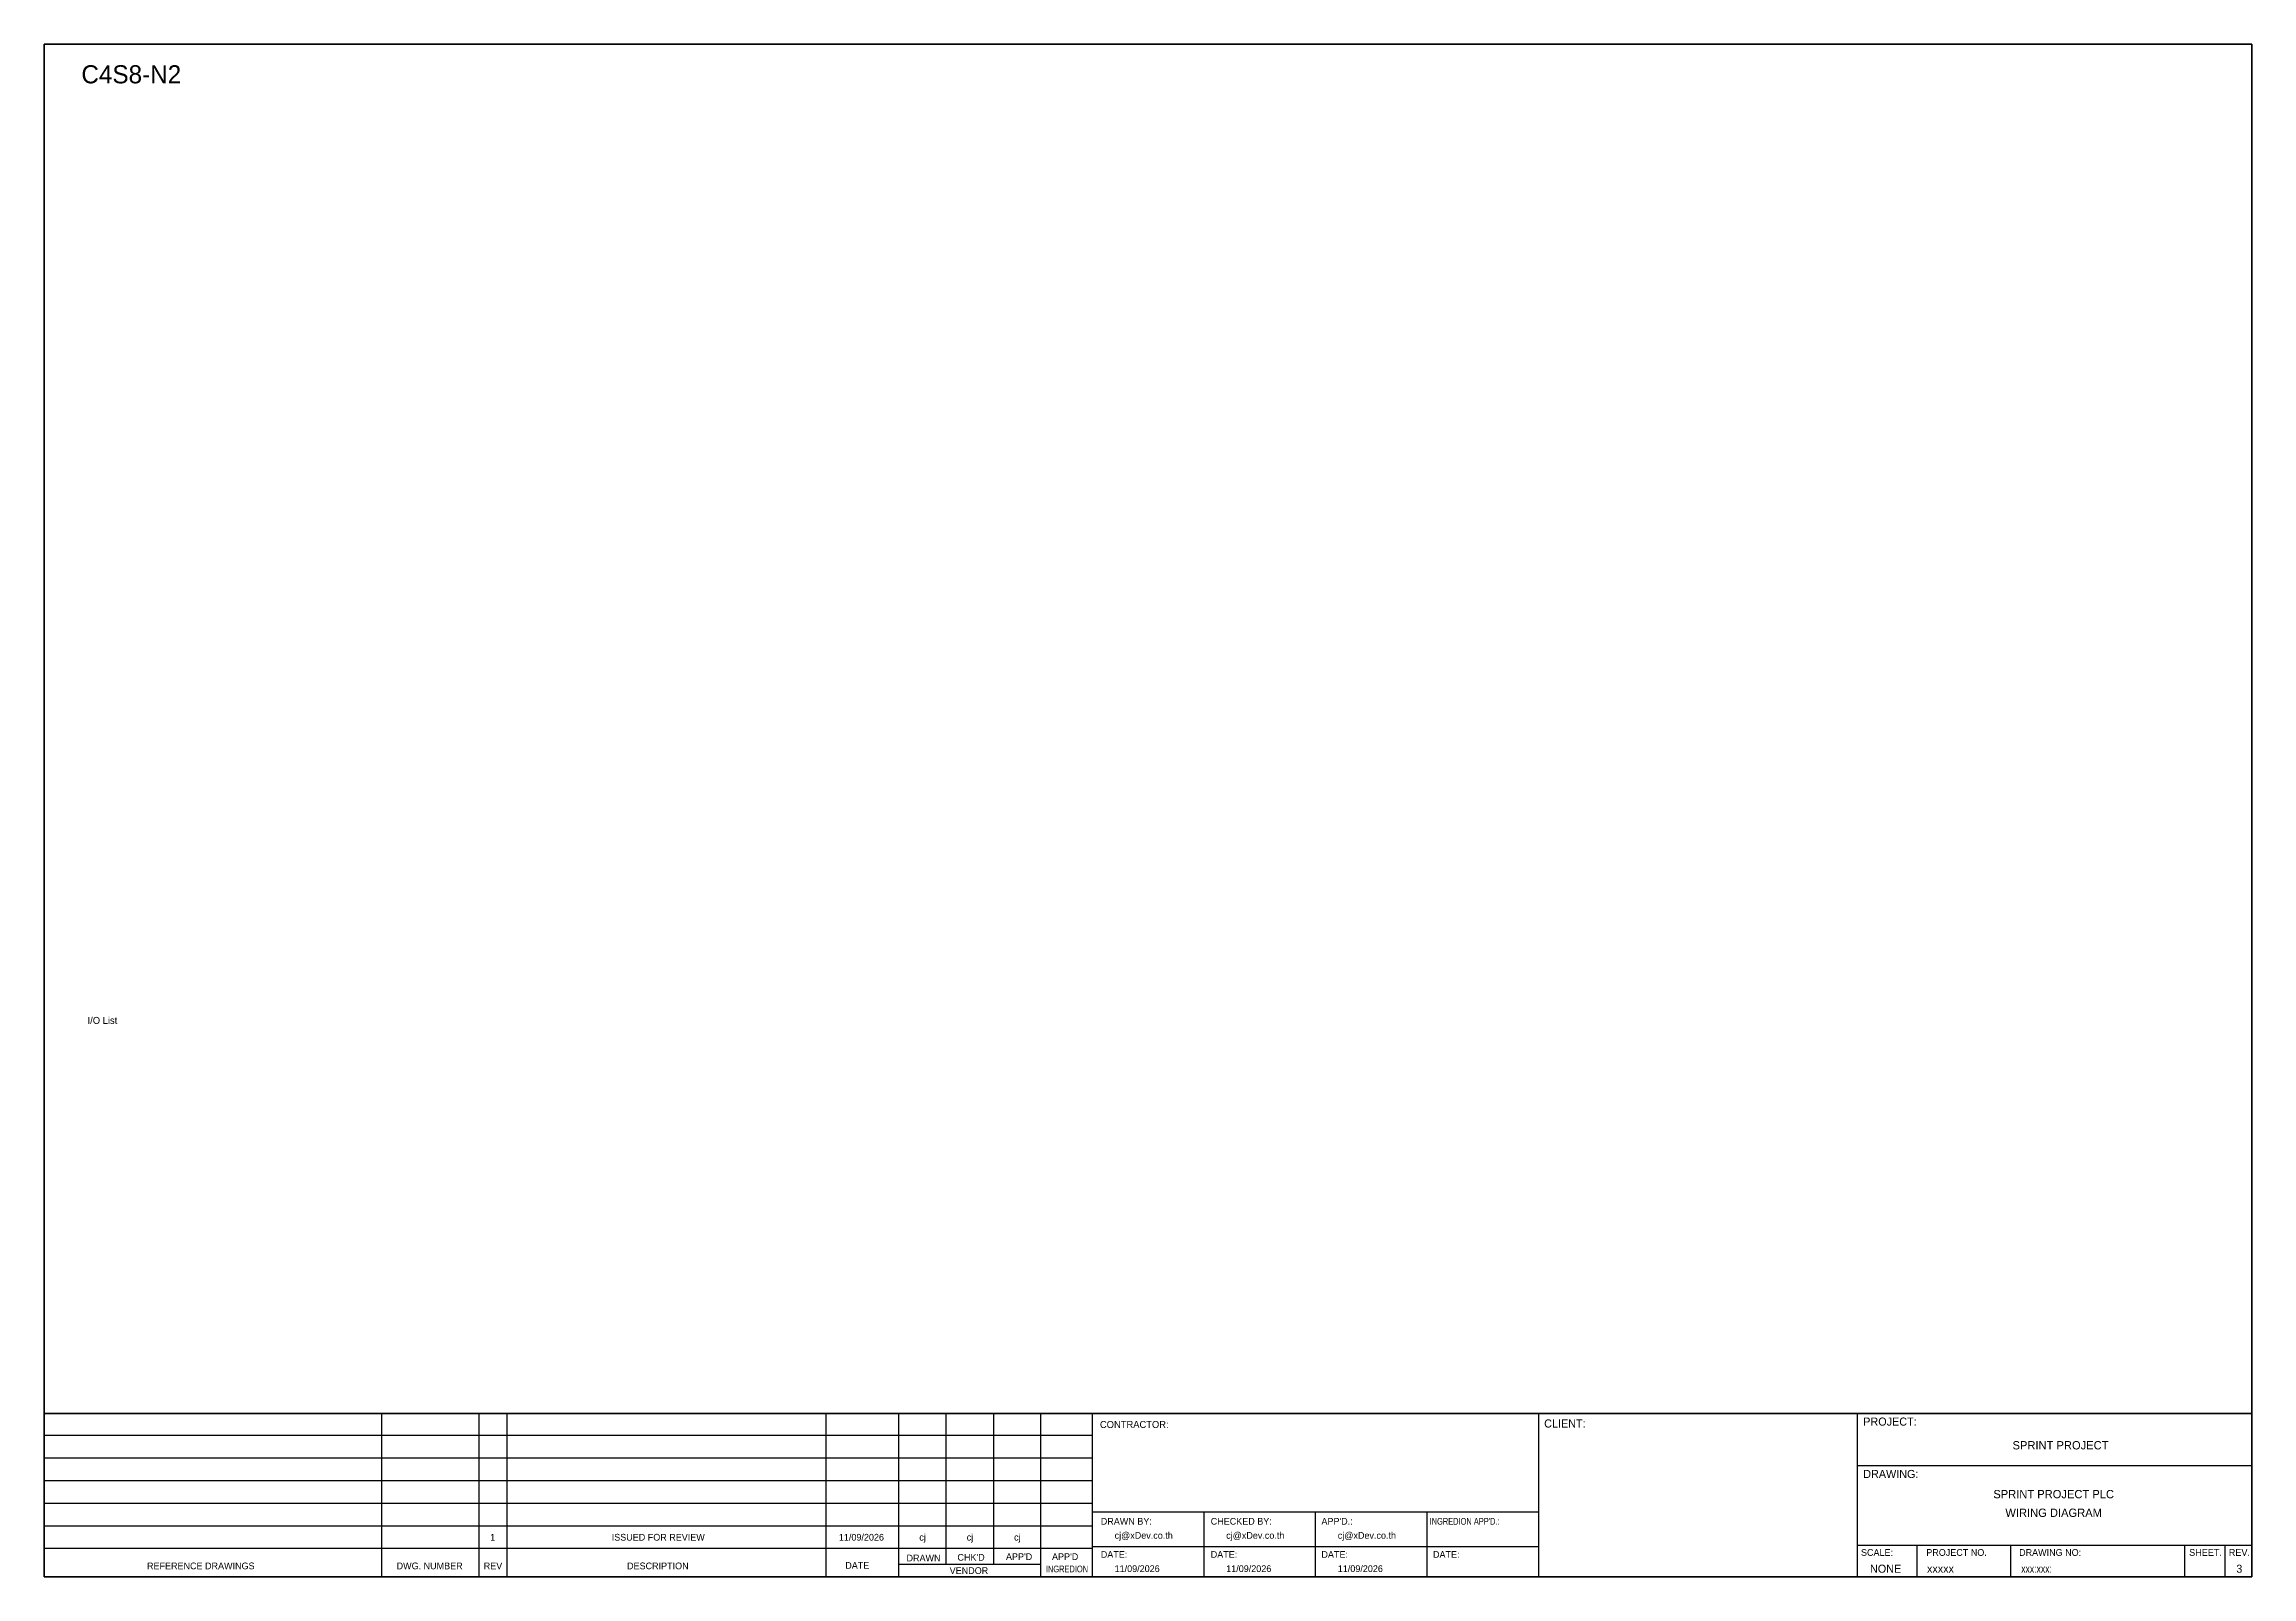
# Model space of a CAD drawing. Header units: metres. Extents: x 0 to 62600, y 0 to 2704.
# Drawn here: x 54513 to 58406, y 0 to 2704 of the extents above; entities that cross this region are included whole.
import ezdxf
from ezdxf.enums import TextEntityAlignment as Align

# ---------------------------------------------------------------- set-up
doc = ezdxf.new("R2010")
doc.units = ezdxf.units.M

msp = doc.modelspace()

# ---------------------------------------------------------------- texts
at = {"color": 2}
msp.add_text('C4S8-N2', height=32, dxfattribs=at).set_placement((54578.6, 2635))
at = {"color": 4, "ltscale": 100}
for s, p in [('SPRINT PROJECT', (58068.8, 232.2)), ('SPRINT PROJECT PLC', (58056.7, 146)), ('WIRING DIAGRAM', (58056.7, 113.1))]:
    msp.add_text(s, height=14.693, dxfattribs=at).set_placement(p, align=Align.MIDDLE_CENTER)
at = {"layer": 'GT_1', "color": 4}
for s, p in [('CLIENT:', (57158.2, 263.5)), ('PROJECT:', (57720.9, 266.8)), ('DRAWING:', (57720.9, 174.4))]:
    msp.add_text(s, height=14.25, dxfattribs=at).set_placement(p)
at = {"layer": 'MEMBER', "color": 4, "ltscale": 0.8}
for s, height, p in [('I/O List', 12.35, (54589.5, 975.6)), ('CONTRACTOR:', 12.35, (56374.8, 262.7)), ('DRAWN BY:', 11.88, (56376.3, 92.1)), ('cj@xDev.co.th', 11.875, (56400.7, 67.2)), ('CHECKED BY:', 11.875, (56570.2, 92.1)), ('cj@xDev.co.th', 11.875, (56597.5, 67.2)), ("APP'D.:", 11.88, (56765.4, 92.1)), ('cj@xDev.co.th', 11.875, (56794.3, 67.2)), ('DRAWN', 11.88, (56033.7, 27.3)), ("CHK'D", 11.88, (56123.5, 28.5)), ("APP'D", 11.88, (56209.1, 29.7)), ("APP'D", 11.88, (56290.3, 29.7)), ('DATE:', 11.88, (56376.3, 33.6)), ('DATE:', 11.88, (56570.2, 33.6)), ('DATE:', 11.88, (56765.4, 33.6)), ('DATE:', 11.88, (56962.2, 33.6)), ('SCALE:', 11.88, (57716.9, 37.1)), ('PROJECT NO.', 11.875, (57832.1, 37.1)), ('DRAWING NO:', 11.875, (57995.8, 37.1)), ('SHEET.', 12, (58295.6, 37.1)), ('REV.', 12, (58365.5, 37.1)), ('REFERENCE DRAWINGS', 11.875, (54694.3, 13.4)), ('DWG. NUMBER', 11.875, (55134.5, 13.4)), ('REV', 11.88, (55288.1, 13.4)), ('DESCRIPTION', 11.875, (55540.9, 13.4)), ('DATE', 11.88, (55925.7, 14.2)), ('VENDOR', 11.88, (56109.8, 5.1)), ('11/09/2026', 11.88, (56400.7, 8.5)), ('11/09/2026', 11.88, (56597.5, 8.5)), ('11/09/2026', 11.88, (56794.3, 8.5)), ('NONE', 14.23, (57732.9, 7.3)), ('xxxxx', 14.23, (57833.3, 7.3))]:
    msp.add_text(s, height=height, dxfattribs=at).set_placement(p)
at = {"layer": 'MEMBER', "color": 4, "ltscale": 0.8, "width": 0.8}
for s, height, p in [("INGREDION APP'D.:", 11.875, (56956.2, 92.1)), ('INGREDION', 11.88, (56279.5, 8)), ('xxx:xxx:', 14.23, (57999.5, 7.3))]:
    msp.add_text(s, height=height, dxfattribs=at).set_placement(p)
at = {"layer": 'MEMBER', "color": 4, "ltscale": 0.8}
for s, height, p in [('1', 11.9, (55303.9, 69.9)), ('ISSUED FOR REVIEW', 11.875, (55595.9, 69.9)), ('11/09/2026', 11.88, (55954.2, 69.9)), ('cj', 11.88, (56062, 69.9)), ('cj', 11.88, (56145.6, 69.9)), ('cj', 11.88, (56229.1, 69.9))]:
    msp.add_text(s, height=height, dxfattribs=at).set_placement(p, align=Align.MIDDLE_CENTER)
msp.add_text('3', height=14.2, dxfattribs=at).set_placement((58384.1, 7.3), align=Align.CENTER)

# ---------------------------------------------------------------- linework, layer by layer
at = {"color": 4}
for p, q in [((57815.2, 56.1), (57815.2, 0)), ((57980.5, 56.1), (57980.5, 0))]:
    msp.add_line(p, q, dxfattribs=at)
at = {"color": 4, "ltscale": 0.5}
for p, q in [((58287.6, 56.1), (58287.6, 0)), ((58287.6, 56.1), (58287.6, 0)), ((58358.8, 56.1), (58358.8, 0)), ((58358.8, 56.1), (58358.8, 0))]:
    msp.add_line(p, q, dxfattribs=at)
at = {"layer": 'GT_1', "color": 4}
for p, q in [((55108.3, 0), (55108.3, 288.2)), ((55280.2, 0), (55280.2, 288.2)), ((55329.4, 0), (55329.4, 288.2)), ((55892, 0), (55892, 288.2)), ((56020.3, 0), (56020.3, 288.2)), ((56103.9, 21.8), (56103.9, 288.2)), ((56187.4, 21.8), (56187.4, 288.2)), ((56270.7, 0), (56270.7, 288.2)), ((56361.7, 0), (56361.7, 288.2)), ((57148.7, 0), (57148.7, 288.2)), ((57711, 0), (57711, 288.2)), ((57711, 0), (57711, 288.2)), ((57711, 0), (57711, 288.2)), ((56361.7, 249.3), (54512.9, 249.3)), ((56361.7, 209.5), (54512.9, 209.5)), ((56361.7, 169.6), (54512.9, 169.6)), ((56361.7, 129.7), (54512.9, 129.7)), ((56361.7, 89.7), (54512.9, 89.7)), ((57148.7, 114.3), (56361.7, 114.3)), ((56558.5, 0), (56558.5, 114.3)), ((56755.2, 0), (56755.2, 114.3)), ((56952, 0), (56952, 114.3)), ((56361.6, 49.8), (54512.9, 49.8)), ((57148.7, 52.9), (56361.7, 52.9)), ((57711, 56.1), (58406.2, 56.1)), ((56270.7, 21.8), (56020.3, 21.8))]:
    msp.add_line(p, q, dxfattribs=at)
at = {"layer": 'HELPPOINT', "color": 4, "lineweight": 35}
for p, q in [((54512.9, 0), (54512.9, 2704.2)), ((54512.9, 2704.2), (58406.2, 2704.2)), ((54512.9, 0), (54512.9, 2704.2)), ((54512.9, 2704.2), (58406.2, 2704.2)), ((58406.2, 2704.2), (58406.2, 0)), ((58406.2, 2704.2), (58406.2, 0)), ((58406.2, 0), (54512.9, 0)), ((58406.2, 0), (54512.9, 0))]:
    msp.add_line(p, q, dxfattribs=at)
at = {"layer": 'HELPPOINT', "color": 4}
for p, q in [((57711, 196.6), (58406.2, 196.6)), ((57711, 196.6), (58406.2, 196.6)), ((57711, 56.1), (58406.2, 56.1))]:
    msp.add_line(p, q, dxfattribs=at)
at = {"layer": 'MEMBER', "color": 4, "lineweight": 35}
msp.add_line((54512.9, 288.2), (58406.2, 288.2), dxfattribs=at)
msp.add_line((54512.9, 288.2), (58406.2, 288.2), dxfattribs=at)
at = {"layer": 'MEMBER', "color": 4}
for p, q in [((57711, 196.6), (58406.2, 196.6)), ((57711, 196.6), (58406.2, 196.6)), ((57711, 56.1), (58406.2, 56.1)), ((57711, 56.1), (58406.2, 56.1))]:
    msp.add_line(p, q, dxfattribs=at)

msp.set_redraw_order([(e.dxf.handle, doc.entitydb.next_handle()) for e in msp.query("TEXT MTEXT ATTDEF DIMENSION ARC_DIMENSION")])  # texts and dimensions are drawn at this point

doc.saveas('drawing.dxf')
